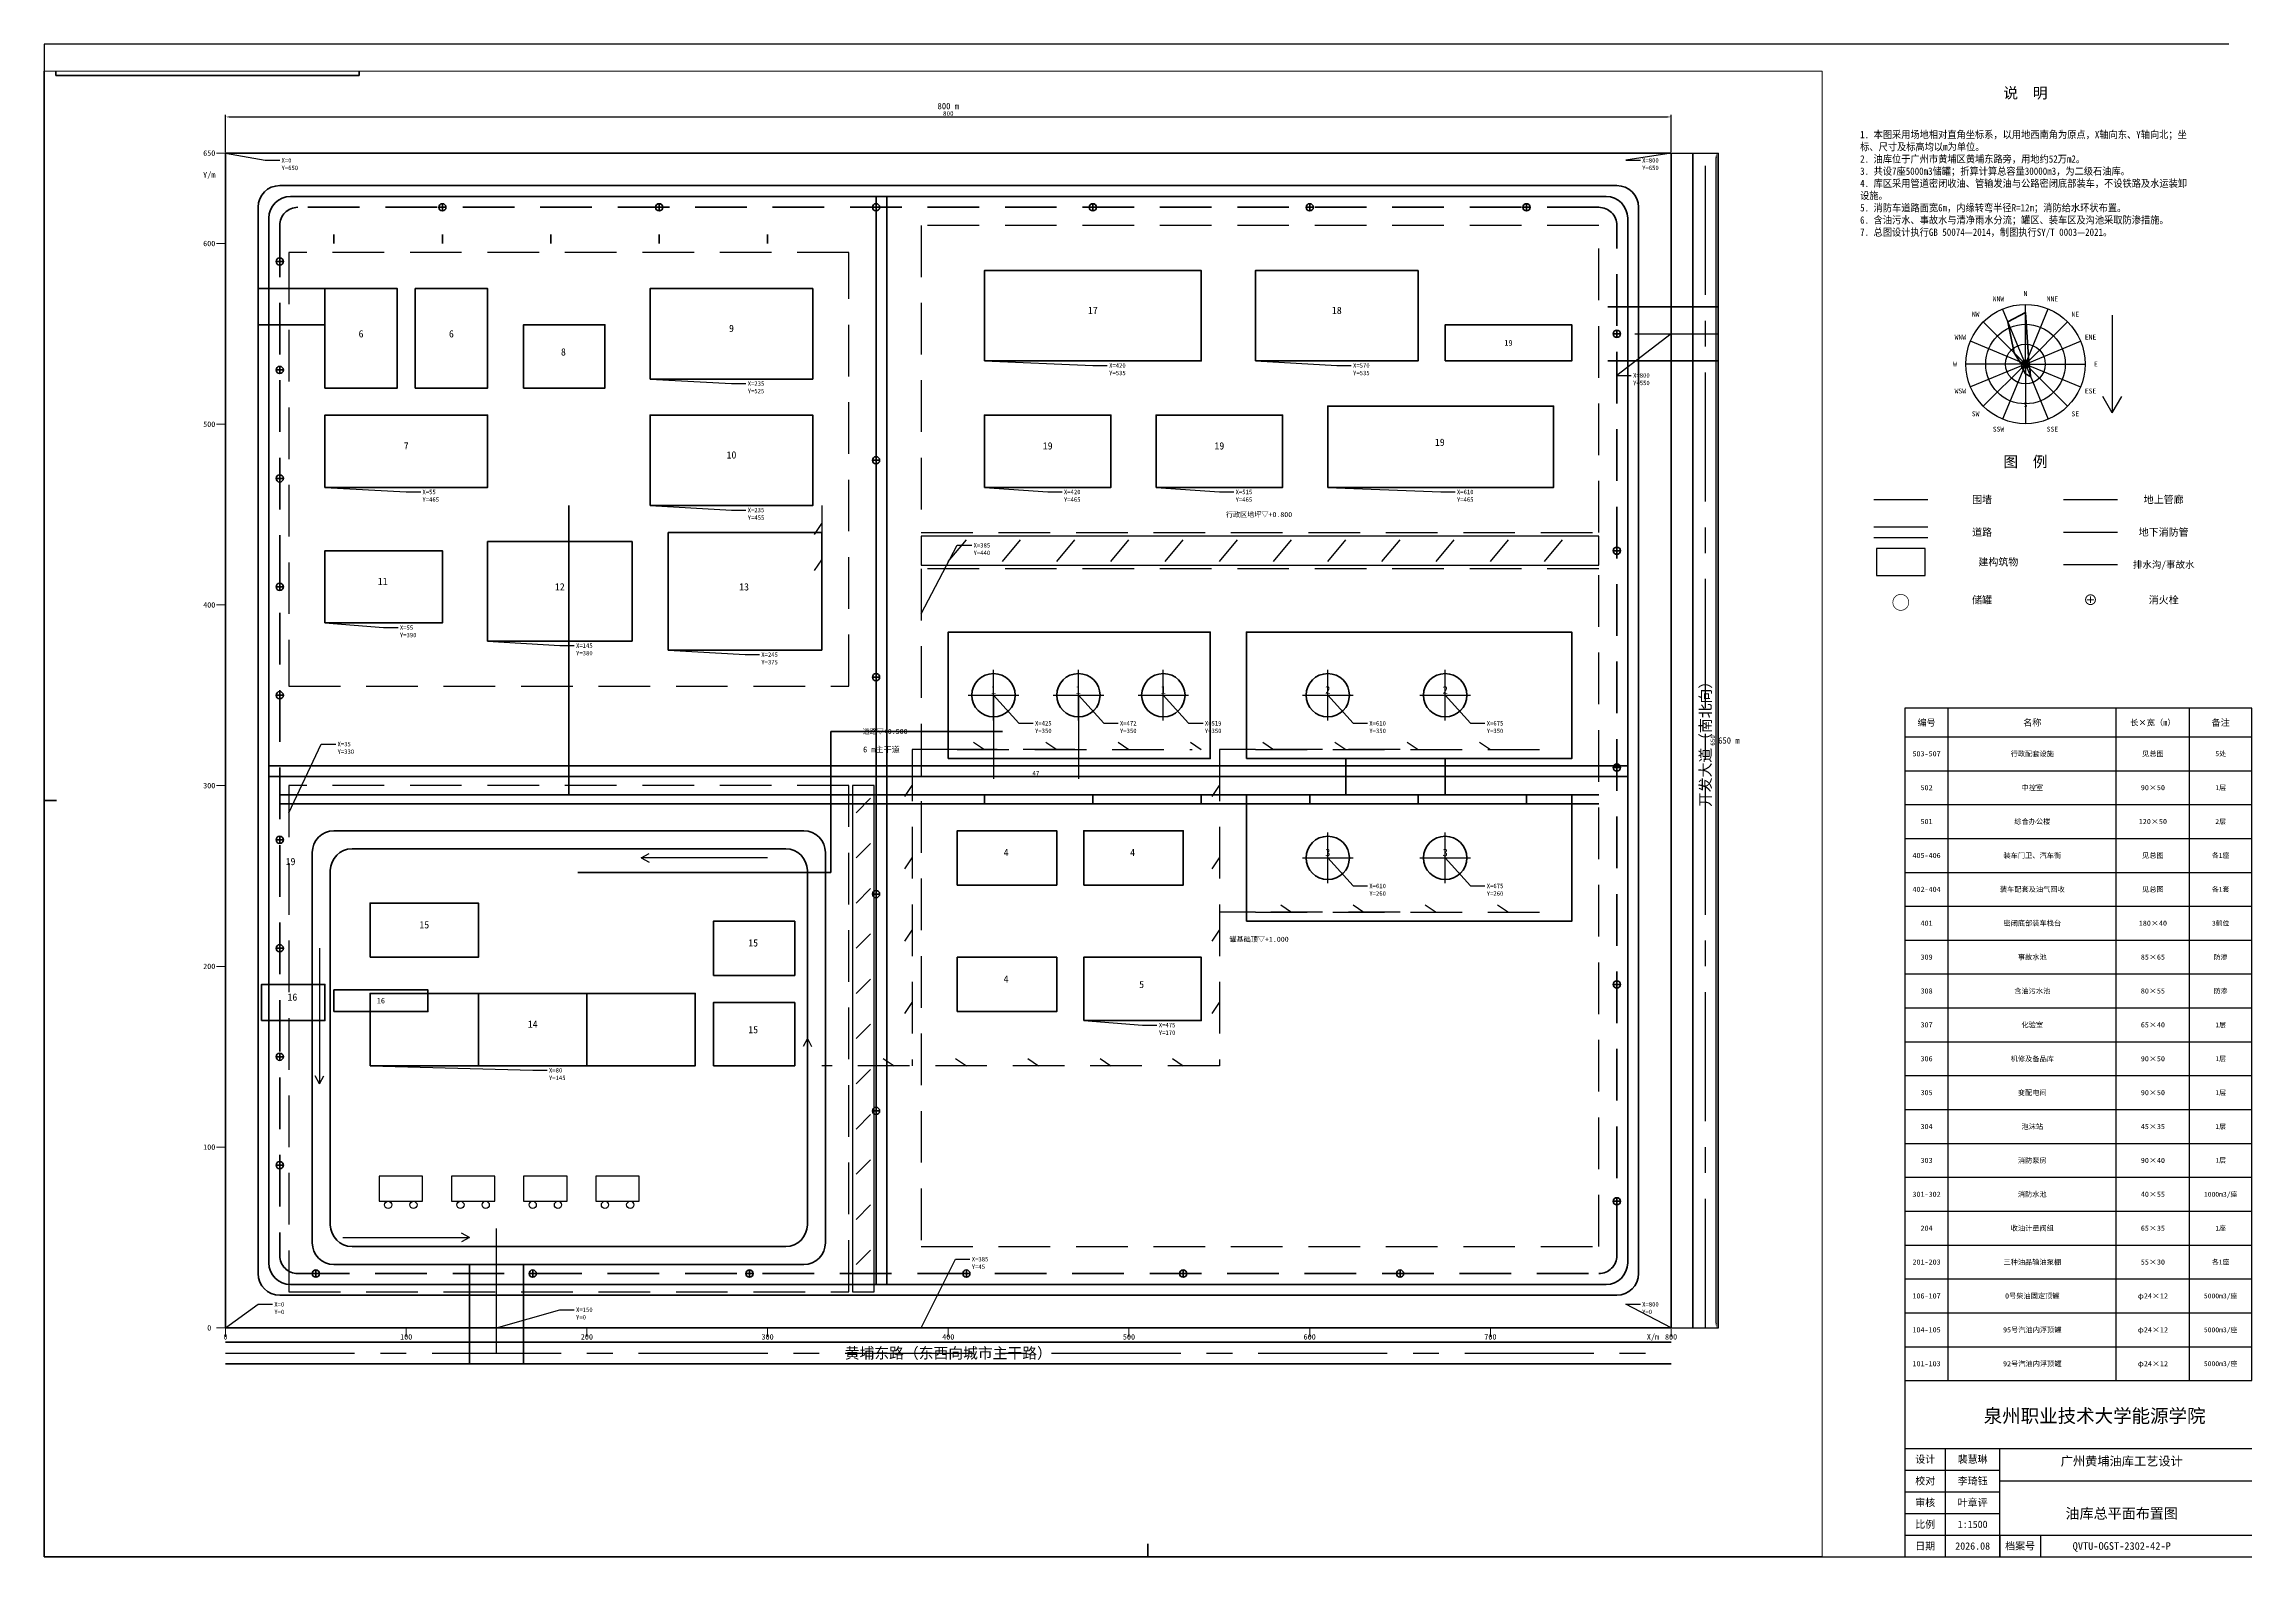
# Paper-space layout '总平面图' of a CAD drawing. Header units: millimetres. Extents: x 25 to 840, y 26 to 584.
# The model-space entities are those that its viewports show. They can reach past a viewport. Long polylines and large blocks are cut down to what shows.
import ezdxf
from ezdxf import colors
from ezdxf.entities.mleader import LeaderData, LeaderLine
from ezdxf.enums import TextEntityAlignment as Align
from ezdxf.math import Vec2, Vec3

# ---------------------------------------------------------------- set-up
doc = ezdxf.new("R2010")
doc.units = ezdxf.units.MM
doc.linetypes.add('CENTER', pattern=[50.8, 31.75, -6.35, 6.35, -6.35])
doc.linetypes.add('DASHED', pattern=[19.05, 12.7, -6.35])
for name, color, linetype, lineweight in [('01-用地红线', 7, 'Continuous', 70), ('02-围墙', 7, 'Continuous', 50), ('03-道路', 7, 'Continuous', 35), ('04-防火堤', 7, 'Continuous', 50), ('05-储罐', 7, 'Continuous', 50), ('06-建构筑物', 7, 'Continuous', 35), ('07-管带', 7, 'Continuous', 35), ('08-消防管网', 7, 'DASHED', 35), ('09-排水沟', 7, 'DASHED', 25), ('10-文字', 7, 'Continuous', 25), ('11-尺寸', 7, 'Continuous', 25), ('12-箭头', 7, 'Continuous', 25), ('12-风向图', 7, 'Continuous', 25), ('13-中心线', 7, 'CENTER', 25), ('13-图框', 7, 'Continuous', 50), ('14-分区界线', 7, 'DASHED', 25), ('15-消防设施', 7, 'Continuous', 35), ('16-绿化', 7, 'Continuous', 25), ('17-车辆', 7, 'Continuous', 25), ('20-坐标标注', 7, 'Continuous', 18)]:
    doc.layers.add(name, color=color, linetype=linetype, lineweight=lineweight)
doc.styles.add('QVTU-宋体', font='', dxfattribs={"width": 0.9})
doc.styles.add('QVTU-黑体', font='simhei.ttf', dxfattribs={"width": 0.95})
doc.styles.get("Standard").update_dxf_attribs({"font": ''})
doc.styles.get('QVTU-宋体').set_extended_font_data('SimSun')
doc.styles.get('Standard').set_extended_font_data('SimSun')
doc.dimstyles.new('ISO-25', dxfattribs={"dimtxt": 2.5, "dimasz": 2.5, "dimexe": 1.25, "dimexo": 0.625, "dimtad": 1, "dimtxsty": 'Standard', "dimcen": 2.5, "dimadec": 0, "dimazin": 0, "dimtfac": 1, "dimtmove": 0, "dimatfit": 3, "dimfxl": 1, "dimarcsym": 0})

# ---------------------------------------------------------------- blocks, each defined once
blk = doc.blocks.new('*D1')
at = {"layer": '11-尺寸', "color": 0, "lineweight": -2, "transparency": 16777216}
for p, q in [((0, 695.6), (0, 716.2)), ((2.5, 715), (797.5, 715)), ((800, 695.6), (800, 716.2))]:
    blk.add_line(p, q, dxfattribs=at)
at = {"layer": '11-尺寸', "color": 0, "transparency": 16777216}
for points in [[(2.5, 715.4), (2.5, 714.6), (0, 715)], [(797.5, 715.4), (797.5, 714.6), (800, 715)]]:
    blk.add_solid(points, dxfattribs=at)
at = {"layer": 'Defpoints', "color": 0, "transparency": 16777216}
for p in [(800, 715), (0, 695), (800, 695)]:
    blk.add_point(p, dxfattribs=at)
at = {"layer": '11-尺寸', "color": 0, "transparency": 16777216, "insert": (400, 716.9), "char_height": 2.5, "attachment_point": 5}
blk.add_mtext('800', dxfattribs=at)
blk = doc.blocks.new('*D2')
at = {"layer": '11-尺寸', "color": 0, "lineweight": -2, "transparency": 16777216}
for p, q in [((800.6, 695), (826.2, 695)), ((825, 47.5), (825, 692.5)), ((800.6, 45), (826.2, 45))]:
    blk.add_line(p, q, dxfattribs=at)
at = {"layer": '11-尺寸', "color": 0, "transparency": 16777216}
for points in [[(824.6, 692.5), (825.4, 692.5), (825, 695)], [(824.6, 47.5), (825.4, 47.5), (825, 45)]]:
    blk.add_solid(points, dxfattribs=at)
at = {"layer": 'Defpoints', "color": 0, "transparency": 16777216}
for p in [(800, 695), (825, 695), (800, 45)]:
    blk.add_point(p, dxfattribs=at)
at = {"layer": '11-尺寸', "color": 0, "transparency": 16777216, "insert": (823.1, 370), "char_height": 2.5, "attachment_point": 5, "rotation": 90}
blk.add_mtext('650', dxfattribs=at)
blk = doc.blocks.new('*D3')
at = {"layer": '11-尺寸', "color": 0, "lineweight": -2, "transparency": 16777216}
for p, q in [((425, 394.4), (425, 348.8)), ((472, 394.4), (472, 348.8)), ((427.5, 350), (469.5, 350))]:
    blk.add_line(p, q, dxfattribs=at)
at = {"layer": '11-尺寸', "color": 0, "transparency": 16777216}
for points in [[(427.5, 350.4), (427.5, 349.6), (425, 350)], [(469.5, 350.4), (469.5, 349.6), (472, 350)]]:
    blk.add_solid(points, dxfattribs=at)
at = {"layer": 'Defpoints', "color": 0, "transparency": 16777216}
for p in [(425, 395), (472, 395), (472, 350)]:
    blk.add_point(p, dxfattribs=at)
at = {"layer": '11-尺寸', "color": 0, "transparency": 16777216, "insert": (448.5, 351.9), "char_height": 2.5, "attachment_point": 5}
blk.add_mtext('47', dxfattribs=at)
blk = doc.blocks.new('_None')

msp = doc.modelspace()

# ---------------------------------------------------------------- linework, layer by layer
at = {"layer": '01-用地红线'}
msp.add_lwpolyline([(0, 45), (800, 45), (800, 695), (0, 695)], close=True, dxfattribs=at)
at = {"layer": '02-围墙'}
for p, q in [((800, 695), (0, 695)), ((0, 695), (0, 610)), ((800, 45), (800, 695)), ((0, 595), (0, 540)), ((0, 520), (0, 45)), ((0, 45), (800, 45))]:
    msp.add_line(p, q, dxfattribs=at)
at = {"layer": '03-道路'}
for p, q in [((812, 45), (812, 695)), ((826, 45), (826, 695)), ((360, 69), (360, 671)), ((366, 69), (366, 671)), ((765, 610), (826, 610)), ((765, 580), (826, 580)), ((24, 356), (776, 356)), ((24, 350), (776, 350)), ((135, 25), (135, 80)), ((165, 25), (165, 80)), ((0, 37), (800, 37)), ((0, 25), (800, 25))]:
    msp.add_line(p, q, dxfattribs=at)
for points in [[(18, 75, 0.41421356), (30, 63), (770, 63, 0.41421356), (782, 75), (782, 665, 0.41421356), (770, 677), (30, 677, 0.41421356), (18, 665)], [(24, 81, 0.41421356), (36, 69), (764, 69, 0.41421356), (776, 81), (776, 659, 0.41421356), (764, 671), (36, 671, 0.41421356), (24, 659)], [(48, 92, 0.41421356), (60, 80), (320, 80, 0.41421356), (332, 92), (332, 308, 0.41421356), (320, 320), (60, 320, 0.41421356), (48, 308)], [(58, 102, 0.41421356), (70, 90), (310, 90, 0.41421356), (322, 102), (322, 298, 0.41421356), (310, 310), (70, 310, 0.41421356), (58, 298)]]:
    msp.add_lwpolyline(points, format="xyb", close=True, dxfattribs=at)
at = {"layer": '04-防火堤'}
for points in [[(400, 360), (545, 360), (545, 430), (400, 430)], [(565, 360), (745, 360), (745, 430), (565, 430)], [(565, 270), (745, 270), (745, 340), (565, 340)]]:
    msp.add_lwpolyline(points, close=True, dxfattribs=at)
at = {"layer": '05-储罐'}
for centre in [(425, 395), (472, 395), (519, 395), (610, 395), (675, 395), (610, 305), (675, 305)]:
    msp.add_circle(centre, 12, dxfattribs=at)
at = {"layer": '06-建构筑物'}
for p, q in [((140, 190), (140, 230)), ((200, 190), (200, 230))]:
    msp.add_line(p, q, dxfattribs=at)
for points in [[(420, 580), (540, 580), (540, 630), (420, 630)], [(570, 580), (660, 580), (660, 630), (570, 630)], [(18, 600), (55, 600), (55, 620), (18, 620)], [(55, 565), (95, 565), (95, 620), (55, 620)], [(105, 565), (145, 565), (145, 620), (105, 620)], [(235, 570), (325, 570), (325, 620), (235, 620)], [(165, 565), (210, 565), (210, 600), (165, 600)], [(675, 580), (745, 580), (745, 600), (675, 600)], [(55, 510), (145, 510), (145, 550), (55, 550)], [(235, 500), (325, 500), (325, 550), (235, 550)], [(420, 510), (490, 510), (490, 550), (420, 550)], [(515, 510), (585, 510), (585, 550), (515, 550)], [(610, 510), (735, 510), (735, 555), (610, 555)], [(145, 425), (225, 425), (225, 480), (145, 480)], [(245, 420), (330, 420), (330, 485), (245, 485)], [(55, 435), (120, 435), (120, 475), (55, 475)], [(405, 290), (460, 290), (460, 320), (405, 320)], [(475, 290), (530, 290), (530, 320), (475, 320)], [(80, 250), (140, 250), (140, 280), (80, 280)], [(270, 240), (315, 240), (315, 270), (270, 270)], [(405, 220), (460, 220), (460, 250), (405, 250)], [(475, 215), (540, 215), (540, 250), (475, 250)], [(20, 215), (55, 215), (55, 235), (20, 235)], [(60, 220), (112, 220), (112, 232), (60, 232)], [(80, 190), (260, 190), (260, 230), (80, 230)], [(270, 190), (315, 190), (315, 225), (270, 225)]]:
    msp.add_lwpolyline(points, close=True, dxfattribs=at)
at = {"layer": '07-管带'}
for p, q in [((60, 645), (60, 650)), ((120, 645), (120, 650)), ((180, 645), (180, 650)), ((240, 645), (240, 650)), ((300, 645), (300, 650)), ((190, 340), (190, 500)), ((335, 297), (335, 375)), ((335, 375), (430, 375)), ((620, 340), (620, 360)), ((675, 340), (675, 360)), ((30, 340), (760, 340)), ((30, 335), (760, 335)), ((420, 335), (420, 340)), ((480, 335), (480, 340)), ((540, 335), (540, 340)), ((600, 335), (600, 340)), ((660, 335), (660, 340)), ((720, 335), (720, 340)), ((195, 297), (335, 297))]:
    msp.add_line(p, q, dxfattribs=at)
at = {"layer": '08-消防管网'}
for p, q in [((360, 85), (360, 655)), ((40, 350), (760, 350))]:
    msp.add_line(p, q, dxfattribs=at)
msp.add_lwpolyline([(30, 85, 0.41421356), (40, 75), (760, 75, 0.41421356), (770, 85), (770, 655, 0.41421356), (760, 665), (40, 665, 0.41421356), (30, 655)], format="xyb", close=True, dxfattribs=at)
at = {"layer": '09-排水沟', "lineweight": 25}
for p, q in [((326, 484), (330, 490)), ((326, 464), (330, 470)), ((414, 369), (420, 365)), ((454, 369), (460, 365)), ((494, 369), (500, 365)), ((534, 369), (540, 365)), ((574, 369), (580, 365)), ((614, 369), (620, 365)), ((654, 369), (660, 365)), ((694, 369), (700, 365)), ((376, 339), (380, 345)), ((546, 339), (550, 345)), ((376, 299), (380, 305)), ((546, 299), (550, 305)), ((584, 279), (590, 275)), ((624, 279), (630, 275)), ((664, 279), (670, 275)), ((704, 279), (710, 275)), ((376, 259), (380, 265)), ((546, 259), (550, 265)), ((376, 219), (380, 225)), ((546, 219), (550, 225)), ((364, 194), (370, 190)), ((404, 194), (410, 190)), ((444, 194), (450, 190)), ((484, 194), (490, 190)), ((524, 194), (530, 190))]:
    msp.add_line(p, q, dxfattribs=at)
at = {"layer": '09-排水沟'}
for p, q in [((330, 500), (330, 450)), ((405, 365), (380, 365)), ((380, 365), (380, 190)), ((405, 365), (535, 365)), ((470, 365), (405, 365)), ((570, 365), (550, 365)), ((550, 365), (550, 190)), ((570, 365), (735, 365)), ((650, 365), (570, 365)), ((570, 275), (550, 275)), ((570, 275), (735, 275)), ((650, 275), (570, 275)), ((550, 190), (330, 190))]:
    msp.add_line(p, q, dxfattribs=at)
at = {"layer": '10-文字'}
msp.add_line((-100.372, 755.276), (-100.372, -81.724), dxfattribs=at)
at = {"layer": '12-箭头'}
for p, q in [((230, 305), (234.408, 307.36)), ((300, 305), (230, 305)), ((230, 305), (234.408, 302.64)), ((52, 255), (52, 180)), ((322, 205), (319.64, 200.592)), ((322, 135), (322, 205)), ((322, 205), (324.36, 200.592)), ((52, 180), (49.64, 184.408)), ((52, 180), (54.36, 184.408)), ((65, 95), (135, 95)), ((135, 95), (130.592, 97.36)), ((135, 95), (130.592, 92.64))]:
    msp.add_line(p, q, dxfattribs=at)
at = {"layer": '13-中心线'}
for p, q in [((819, 45), (819, 695)), ((780, 595), (826, 595)), ((425, 381), (425, 409)), ((472, 381), (472, 409)), ((519, 381), (519, 409)), ((610, 381), (610, 409)), ((675, 381), (675, 409)), ((411, 395), (439, 395)), ((458, 395), (486, 395)), ((505, 395), (533, 395)), ((596, 395), (624, 395)), ((661, 395), (689, 395)), ((610, 291), (610, 319)), ((675, 291), (675, 319)), ((596, 305), (624, 305)), ((661, 305), (689, 305)), ((150, 31), (150, 100)), ((0, 31), (800, 31))]:
    msp.add_line(p, q, dxfattribs=at)
at = {"layer": '13-图框', "lineweight": 70}
for p, q in [((-100.372, 755.276), (-100.372, -81.724)), ((-100.372, -81.724), (1121.379, -81.724))]:
    msp.add_line(p, q, dxfattribs=at)
at = {"layer": '13-图框', "lineweight": 35}
for p, q in [((-94, 738), (-94, 755.276)), ((74, 738), (74, 755.276)), ((-94, 738), (74, 738))]:
    msp.add_line(p, q, dxfattribs=at)
at = {"layer": '13-图框', "lineweight": 50}
for p, q in [((-107.5, 336.776), (-93.5, 336.776)), ((510.503, -88.5), (510.503, -74.5))]:
    msp.add_line(p, q, dxfattribs=at)
at = {"layer": '14-分区界线'}
for points in [[(385, 485), (760, 485), (760, 655), (385, 655)], [(35, 400), (345, 400), (345, 640), (35, 640)], [(385, 90), (760, 90), (760, 465), (385, 465)], [(35, 65), (345, 65), (345, 345), (35, 345)]]:
    msp.add_lwpolyline(points, close=True, dxfattribs=at)
at = {"layer": '15-消防设施'}
for p, q in [((118, 665), (122, 665)), ((120, 663), (120, 667)), ((238, 665), (242, 665)), ((240, 663), (240, 667)), ((358, 665), (362, 665)), ((360, 663), (360, 667)), ((478, 665), (482, 665)), ((480, 663), (480, 667)), ((598, 665), (602, 665)), ((600, 663), (600, 667)), ((718, 665), (722, 665)), ((720, 663), (720, 667)), ((30, 633), (30, 637)), ((28, 635), (32, 635)), ((768, 595), (772, 595)), ((770, 593), (770, 597)), ((28, 575), (32, 575)), ((30, 573), (30, 577)), ((360, 523), (360, 527)), ((28, 515), (32, 515)), ((30, 513), (30, 517)), ((358, 525), (362, 525)), ((770, 473), (770, 477)), ((768, 475), (772, 475)), ((28, 455), (32, 455)), ((30, 453), (30, 457)), ((358, 405), (362, 405)), ((360, 403), (360, 407)), ((28, 395), (32, 395)), ((30, 393), (30, 397)), ((768, 355), (772, 355)), ((770, 353), (770, 357)), ((28, 315), (32, 315)), ((30, 313), (30, 317)), ((358, 285), (362, 285)), ((360, 283), (360, 287)), ((30, 253), (30, 257)), ((28, 255), (32, 255)), ((768, 235), (772, 235)), ((770, 233), (770, 237)), ((30, 193), (30, 197)), ((28, 195), (32, 195)), ((358, 165), (362, 165)), ((360, 163), (360, 167)), ((28, 135), (32, 135)), ((30, 133), (30, 137)), ((768, 115), (772, 115)), ((770, 113), (770, 117)), ((48, 75), (52, 75)), ((50, 73), (50, 77)), ((168, 75), (172, 75)), ((170, 73), (170, 77)), ((288, 75), (292, 75)), ((290, 73), (290, 77)), ((408, 75), (412, 75)), ((410, 73), (410, 77)), ((528, 75), (532, 75)), ((530, 73), (530, 77)), ((648, 75), (652, 75)), ((650, 73), (650, 77))]:
    msp.add_line(p, q, dxfattribs=at)
for centre in [(120, 665), (240, 665), (360, 665), (480, 665), (600, 665), (720, 665), (30, 635), (770, 595), (30, 575), (360, 525), (30, 515), (770, 475), (30, 455), (360, 405), (30, 395), (770, 355), (30, 315), (360, 285), (30, 255), (770, 235), (30, 195), (360, 165), (30, 135), (770, 115), (50, 75), (170, 75), (290, 75), (410, 75), (530, 75), (650, 75)]:
    msp.add_circle(centre, 2, dxfattribs=at)
at = {"layer": '16-绿化'}
for p, q in [((400, 469), (410, 481)), ((430, 469), (440, 481)), ((460, 469), (470, 481)), ((490, 469), (500, 481)), ((520, 469), (530, 481)), ((550, 469), (560, 481)), ((580, 469), (590, 481)), ((610, 469), (620, 481)), ((640, 469), (650, 481)), ((670, 469), (680, 481)), ((700, 469), (710, 481)), ((730, 469), (740, 481)), ((349, 330), (357, 338)), ((349, 305), (357, 313)), ((349, 280), (357, 288)), ((349, 255), (357, 263)), ((349, 230), (357, 238)), ((349, 205), (357, 213)), ((349, 180), (357, 188)), ((349, 155), (357, 163)), ((349, 130), (357, 138)), ((349, 105), (357, 113)), ((349, 80), (357, 88))]:
    msp.add_line(p, q, dxfattribs=at)
for points in [[(385, 467), (760, 467), (760, 483), (385, 483)], [(347, 65), (359, 65), (359, 345), (347, 345)]]:
    msp.add_lwpolyline(points, close=True, dxfattribs=at)
at = {"layer": '17-车辆'}
for points in [[(85, 115), (109, 115), (109, 129), (85, 129)], [(125, 115), (149, 115), (149, 129), (125, 129)], [(165, 115), (189, 115), (189, 129), (165, 129)], [(205, 115), (229, 115), (229, 129), (205, 129)]]:
    msp.add_lwpolyline(points, close=True, dxfattribs=at)
for centre in [(90, 113), (104, 113), (130, 113), (144, 113), (170, 113), (184, 113), (210, 113), (224, 113)]:
    msp.add_circle(centre, 2, dxfattribs=at)
at = {"layer": '20-坐标标注'}
for p, q in [((0, 695), (-5, 695)), ((0, 645), (-5, 645)), ((0, 545), (-5, 545)), ((0, 445), (-5, 445)), ((0, 345), (-5, 345)), ((0, 245), (-5, 245)), ((0, 145), (-5, 145)), ((0, 45), (-5, 45)), ((0, 45), (0, 40)), ((100, 45), (100, 40)), ((200, 45), (200, 40)), ((300, 45), (300, 40)), ((400, 45), (400, 40)), ((500, 45), (500, 40)), ((600, 45), (600, 40)), ((700, 45), (700, 40)), ((800, 45), (800, 40))]:
    msp.add_line(p, q, dxfattribs=at)

# ---------------------------------------------------------------- texts
at = {"layer": '10-文字', "style": 'QVTU-宋体'}
for s, height, rotation, p in [('QVTU-OGST-2302-42-P', 4.2, 180, (-10, 746)), ('开发大道（南北向）', 6, 90, (819, 370))]:
    msp.add_text(s, height=height, rotation=rotation, dxfattribs=at).set_placement(p, align=Align.MIDDLE_CENTER)
for s, height, p in [('800 m', 3.5, (400, 721)), ('9', 4, (280, 598)), ('17', 4, (480, 608)), ('18', 4, (615, 608)), ('6', 4, (75, 595)), ('6', 4, (125, 595)), ('8', 4, (187, 585)), ('19', 3.2, (710, 590)), ('7', 4, (100, 533)), ('10', 4, (280, 528)), ('19', 4, (455, 533)), ('19', 4, (550, 533)), ('19', 4, (672, 535)), ('行政区地坪▽+0.800', 2.8, (572, 495)), ('11', 4, (87, 458)), ('12', 4, (185, 455)), ('13', 4, (287, 455)), ('1', 4.2, (425, 398)), ('1', 4.2, (472, 398)), ('1', 4.2, (519, 398)), ('2', 4.2, (610, 398)), ('2', 4.2, (675, 398)), ('6 m主干道', 3.2, (363, 365)), ('道路▽+0.500', 2.8, (365, 375)), ('650 m', 3.5, (832, 370)), ('4', 4, (432, 308)), ('4', 4, (502, 308)), ('3', 4.2, (610, 308)), ('3', 4.2, (675, 308)), ('19', 4, (36, 303)), ('15', 4, (110, 268)), ('15', 4, (292, 258)), ('罐基础顶▽+1.000', 2.8, (572, 260)), ('4', 4, (432, 238)), ('5', 4, (507, 235)), ('16', 4, (37, 228)), ('16', 3, (86, 226)), ('14', 4, (170, 213)), ('15', 4, (292, 210)), ('黄埔东路（东西向城市主干路）', 6, (400, 31))]:
    msp.add_text(s, height=height, dxfattribs=at).set_placement(p, align=Align.MIDDLE_CENTER)
at = {"layer": '20-坐标标注', "style": 'QVTU-宋体'}
for s, height, p in [('650', 3, (-9, 695)), ('Y/m', 3.2, (-9, 683)), ('600', 3, (-9, 645)), ('500', 3, (-9, 545)), ('400', 3, (-9, 445)), ('300', 3, (-9, 345)), ('200', 3, (-9, 245)), ('100', 3, (-9, 145)), ('0', 3, (-9, 45)), ('0', 3, (0, 40)), ('100', 3, (100, 40)), ('200', 3, (200, 40)), ('300', 3, (300, 40)), ('400', 3, (400, 40)), ('500', 3, (500, 40)), ('600', 3, (600, 40)), ('700', 3, (700, 40)), ('X/m', 3.2, (790, 40)), ('800', 3, (800, 40))]:
    msp.add_text(s, height=height, dxfattribs=at).set_placement(p, align=Align.MIDDLE_CENTER)

# ---------------------------------------------------------------- dimensions: what is measured, and where the dimension line sits
at = {"layer": '11-尺寸'}
for p1, p2, distance, picture, middle in [((0, 695), (800, 695), 20, '*D1', (400, 716.875)), ((800, 45), (800, 695), -25, '*D2', (823.125, 370)), ((425, 395), (472, 395), -45, '*D3', (448.5, 351.875))]:
    dim = msp.add_aligned_dim(p1=p1, p2=p2, distance=distance, dimstyle='ISO-25', dxfattribs=at)
    dim.commit()
    dim.dimension.update_dxf_attribs({"geometry": picture, "text_midpoint": middle})

# ---------------------------------------------------------------- leaders
at = {"layer": '20-坐标标注'}
ml = msp.add_multileader_mtext('Standard', dxfattribs=at)
ml.set_content('X=0\\PY=650', color=256, style='QVTU-宋体')
ml.set_leader_properties()
ml.set_arrow_properties(name='NONE')
ml.build(insert=Vec2(0, 0))
ml.multileader.update_dxf_attribs({"arrow_head_size": 0})
ctx = ml.context
ctx.base_point, ctx.char_height, ctx.arrow_head_size, ctx.landing_gap_size = Vec3(30, 691), 2.5, 0, 1
notes = []
notes.append((ctx, [(0, (1, 1, 0), (22, 691), (1, 0), 8, [(0, [(0, 695)], 0, [])])]))
ctx.mtext.insert, ctx.mtext.flow_direction = Vec3(31, 692.25), 5
ml = msp.add_multileader_mtext('Standard', dxfattribs=at)
ml.set_content('X=800\\PY=650', color=256, style='QVTU-宋体')
ml.set_leader_properties()
ml.set_arrow_properties(name='NONE')
ml.build(insert=Vec2(0, 0))
ml.multileader.update_dxf_attribs({"arrow_head_size": 0})
ctx = ml.context
ctx.base_point, ctx.char_height, ctx.arrow_head_size, ctx.landing_gap_size = Vec3(783, 691), 2.5, 0, 1
notes.append((ctx, [(0, (1, 1, 0), (775, 691), (1, 0), 8, [(0, [(800, 695)], 0, [])])]))
ctx.mtext.insert, ctx.mtext.flow_direction = Vec3(784, 692.25), 5
ml = msp.add_multileader_mtext('Standard', dxfattribs=at)
ml.set_content('X=800\\PY=550', color=256, style='QVTU-宋体')
ml.set_leader_properties()
ml.set_arrow_properties(name='NONE')
ml.build(insert=Vec2(0, 0))
ml.multileader.update_dxf_attribs({"arrow_head_size": 0})
ctx = ml.context
ctx.base_point, ctx.char_height, ctx.arrow_head_size, ctx.landing_gap_size = Vec3(778, 572), 2.5, 0, 1
notes.append((ctx, [(0, (1, 1, 0), (770, 572), (1, 0), 8, [(0, [(800, 595)], 0, [])])]))
ctx.mtext.insert, ctx.mtext.flow_direction = Vec3(779, 573.25), 5
ml = msp.add_multileader_mtext('Standard', dxfattribs=at)
ml.set_content('X=420\\PY=535', color=256, style='QVTU-宋体')
ml.set_leader_properties()
ml.set_arrow_properties(name='NONE')
ml.build(insert=Vec2(0, 0))
ml.multileader.update_dxf_attribs({"arrow_head_size": 0})
ctx = ml.context
ctx.base_point, ctx.char_height, ctx.arrow_head_size, ctx.landing_gap_size = Vec3(488, 577.5), 2.5, 0, 1
notes.append((ctx, [(0, (1, 1, 0), (480, 577.5), (1, 0), 8, [(0, [(420, 580)], 0, [])])]))
ctx.mtext.insert, ctx.mtext.flow_direction = Vec3(489, 578.75), 5
ml = msp.add_multileader_mtext('Standard', dxfattribs=at)
ml.set_content('X=570\\PY=535', color=256, style='QVTU-宋体')
ml.set_leader_properties()
ml.set_arrow_properties(name='NONE')
ml.build(insert=Vec2(0, 0))
ml.multileader.update_dxf_attribs({"arrow_head_size": 0})
ctx = ml.context
ctx.base_point, ctx.char_height, ctx.arrow_head_size, ctx.landing_gap_size = Vec3(623, 577.5), 2.5, 0, 1
notes.append((ctx, [(0, (1, 1, 0), (615, 577.5), (1, 0), 8, [(0, [(570, 580)], 0, [])])]))
ctx.mtext.insert, ctx.mtext.flow_direction = Vec3(624, 578.75), 5
ml = msp.add_multileader_mtext('Standard', dxfattribs=at)
ml.set_content('X=235\\PY=525', color=256, style='QVTU-宋体')
ml.set_leader_properties()
ml.set_arrow_properties(name='NONE')
ml.build(insert=Vec2(0, 0))
ml.multileader.update_dxf_attribs({"arrow_head_size": 0})
ctx = ml.context
ctx.base_point, ctx.char_height, ctx.arrow_head_size, ctx.landing_gap_size = Vec3(288, 567.5), 2.5, 0, 1
notes.append((ctx, [(0, (1, 1, 0), (280, 567.5), (1, 0), 8, [(0, [(235, 570)], 0, [])])]))
ctx.mtext.insert, ctx.mtext.flow_direction = Vec3(289, 568.75), 5
ml = msp.add_multileader_mtext('Standard', dxfattribs=at)
ml.set_content('X=55\\PY=465', color=256, style='QVTU-宋体')
ml.set_leader_properties()
ml.set_arrow_properties(name='NONE')
ml.build(insert=Vec2(0, 0))
ml.multileader.update_dxf_attribs({"arrow_head_size": 0})
ctx = ml.context
ctx.base_point, ctx.char_height, ctx.arrow_head_size, ctx.landing_gap_size = Vec3(108, 507.5), 2.5, 0, 1
notes.append((ctx, [(0, (1, 1, 0), (100, 507.5), (1, 0), 8, [(0, [(55, 510)], 0, [])])]))
ctx.mtext.insert, ctx.mtext.flow_direction = Vec3(109, 508.75), 5
ml = msp.add_multileader_mtext('Standard', dxfattribs=at)
ml.set_content('X=420\\PY=465', color=256, style='QVTU-宋体')
ml.set_leader_properties()
ml.set_arrow_properties(name='NONE')
ml.build(insert=Vec2(0, 0))
ml.multileader.update_dxf_attribs({"arrow_head_size": 0})
ctx = ml.context
ctx.base_point, ctx.char_height, ctx.arrow_head_size, ctx.landing_gap_size = Vec3(463, 507.5), 2.5, 0, 1
notes.append((ctx, [(0, (1, 1, 0), (455, 507.5), (1, 0), 8, [(0, [(420, 510)], 0, [])])]))
ctx.mtext.insert, ctx.mtext.flow_direction = Vec3(464, 508.75), 5
ml = msp.add_multileader_mtext('Standard', dxfattribs=at)
ml.set_content('X=515\\PY=465', color=256, style='QVTU-宋体')
ml.set_leader_properties()
ml.set_arrow_properties(name='NONE')
ml.build(insert=Vec2(0, 0))
ml.multileader.update_dxf_attribs({"arrow_head_size": 0})
ctx = ml.context
ctx.base_point, ctx.char_height, ctx.arrow_head_size, ctx.landing_gap_size = Vec3(558, 507.5), 2.5, 0, 1
notes.append((ctx, [(0, (1, 1, 0), (550, 507.5), (1, 0), 8, [(0, [(515, 510)], 0, [])])]))
ctx.mtext.insert, ctx.mtext.flow_direction = Vec3(559, 508.75), 5
ml = msp.add_multileader_mtext('Standard', dxfattribs=at)
ml.set_content('X=610\\PY=465', color=256, style='QVTU-宋体')
ml.set_leader_properties()
ml.set_arrow_properties(name='NONE')
ml.build(insert=Vec2(0, 0))
ml.multileader.update_dxf_attribs({"arrow_head_size": 0})
ctx = ml.context
ctx.base_point, ctx.char_height, ctx.arrow_head_size, ctx.landing_gap_size = Vec3(680.5, 507.5), 2.5, 0, 1
notes.append((ctx, [(0, (1, 1, 0), (672.5, 507.5), (1, 0), 8, [(0, [(610, 510)], 0, [])])]))
ctx.mtext.insert, ctx.mtext.flow_direction = Vec3(681.5, 508.75), 5
ml = msp.add_multileader_mtext('Standard', dxfattribs=at)
ml.set_content('X=235\\PY=455', color=256, style='QVTU-宋体')
ml.set_leader_properties()
ml.set_arrow_properties(name='NONE')
ml.build(insert=Vec2(0, 0))
ml.multileader.update_dxf_attribs({"arrow_head_size": 0})
ctx = ml.context
ctx.base_point, ctx.char_height, ctx.arrow_head_size, ctx.landing_gap_size = Vec3(288, 497.5), 2.5, 0, 1
notes.append((ctx, [(0, (1, 1, 0), (280, 497.5), (1, 0), 8, [(0, [(235, 500)], 0, [])])]))
ctx.mtext.insert, ctx.mtext.flow_direction = Vec3(289, 498.75), 5
ml = msp.add_multileader_mtext('Standard', dxfattribs=at)
ml.set_content('X=385\\PY=440', color=256, style='QVTU-宋体')
ml.set_leader_properties()
ml.set_arrow_properties(name='NONE')
ml.build(insert=Vec2(0, 0))
ml.multileader.update_dxf_attribs({"arrow_head_size": 0})
ctx = ml.context
ctx.base_point, ctx.char_height, ctx.arrow_head_size, ctx.landing_gap_size = Vec3(413, 478), 2.5, 0, 1
notes.append((ctx, [(0, (1, 1, 0), (405, 478), (1, 0), 8, [(0, [(385, 440)], 0, [])])]))
ctx.mtext.insert, ctx.mtext.flow_direction = Vec3(414, 479.25), 5
ml = msp.add_multileader_mtext('Standard', dxfattribs=at)
ml.set_content('X=55\\PY=390', color=256, style='QVTU-宋体')
ml.set_leader_properties()
ml.set_arrow_properties(name='NONE')
ml.build(insert=Vec2(0, 0))
ml.multileader.update_dxf_attribs({"arrow_head_size": 0})
ctx = ml.context
ctx.base_point, ctx.char_height, ctx.arrow_head_size, ctx.landing_gap_size = Vec3(95.5, 432.5), 2.5, 0, 1
notes.append((ctx, [(0, (1, 1, 0), (87.5, 432.5), (1, 0), 8, [(0, [(55, 435)], 0, [])])]))
ctx.mtext.insert, ctx.mtext.flow_direction = Vec3(96.5, 433.75), 5
ml = msp.add_multileader_mtext('Standard', dxfattribs=at)
ml.set_content('X=145\\PY=380', color=256, style='QVTU-宋体')
ml.set_leader_properties()
ml.set_arrow_properties(name='NONE')
ml.build(insert=Vec2(0, 0))
ml.multileader.update_dxf_attribs({"arrow_head_size": 0})
ctx = ml.context
ctx.base_point, ctx.char_height, ctx.arrow_head_size, ctx.landing_gap_size = Vec3(193, 422.5), 2.5, 0, 1
notes.append((ctx, [(0, (1, 1, 0), (185, 422.5), (1, 0), 8, [(0, [(145, 425)], 0, [])])]))
ctx.mtext.insert, ctx.mtext.flow_direction = Vec3(194, 423.75), 5
ml = msp.add_multileader_mtext('Standard', dxfattribs=at)
ml.set_content('X=245\\PY=375', color=256, style='QVTU-宋体')
ml.set_leader_properties()
ml.set_arrow_properties(name='NONE')
ml.build(insert=Vec2(0, 0))
ml.multileader.update_dxf_attribs({"arrow_head_size": 0})
ctx = ml.context
ctx.base_point, ctx.char_height, ctx.arrow_head_size, ctx.landing_gap_size = Vec3(295.5, 417.5), 2.5, 0, 1
notes.append((ctx, [(0, (1, 1, 0), (287.5, 417.5), (1, 0), 8, [(0, [(245, 420)], 0, [])])]))
ctx.mtext.insert, ctx.mtext.flow_direction = Vec3(296.5, 418.75), 5
ml = msp.add_multileader_mtext('Standard', dxfattribs=at)
ml.set_content('X=425\\PY=350', color=256, style='QVTU-宋体')
ml.set_leader_properties()
ml.set_arrow_properties(name='NONE')
ml.build(insert=Vec2(0, 0))
ml.multileader.update_dxf_attribs({"arrow_head_size": 0})
ctx = ml.context
ctx.base_point, ctx.char_height, ctx.arrow_head_size, ctx.landing_gap_size = Vec3(447, 379.5), 2.5, 0, 1
notes.append((ctx, [(0, (1, 1, 0), (439, 379.5), (1, 0), 8, [(0, [(425, 395)], 0, [])])]))
ctx.mtext.insert, ctx.mtext.flow_direction = Vec3(448, 380.75), 5
ml = msp.add_multileader_mtext('Standard', dxfattribs=at)
ml.set_content('X=472\\PY=350', color=256, style='QVTU-宋体')
ml.set_leader_properties()
ml.set_arrow_properties(name='NONE')
ml.build(insert=Vec2(0, 0))
ml.multileader.update_dxf_attribs({"arrow_head_size": 0})
ctx = ml.context
ctx.base_point, ctx.char_height, ctx.arrow_head_size, ctx.landing_gap_size = Vec3(494, 379.5), 2.5, 0, 1
notes.append((ctx, [(0, (1, 1, 0), (486, 379.5), (1, 0), 8, [(0, [(472, 395)], 0, [])])]))
ctx.mtext.insert, ctx.mtext.flow_direction = Vec3(495, 380.75), 5
ml = msp.add_multileader_mtext('Standard', dxfattribs=at)
ml.set_content('X=519\\PY=350', color=256, style='QVTU-宋体')
ml.set_leader_properties()
ml.set_arrow_properties(name='NONE')
ml.build(insert=Vec2(0, 0))
ml.multileader.update_dxf_attribs({"arrow_head_size": 0})
ctx = ml.context
ctx.base_point, ctx.char_height, ctx.arrow_head_size, ctx.landing_gap_size = Vec3(541, 379.5), 2.5, 0, 1
notes.append((ctx, [(0, (1, 1, 0), (533, 379.5), (1, 0), 8, [(0, [(519, 395)], 0, [])])]))
ctx.mtext.insert, ctx.mtext.flow_direction = Vec3(542, 380.75), 5
ml = msp.add_multileader_mtext('Standard', dxfattribs=at)
ml.set_content('X=610\\PY=350', color=256, style='QVTU-宋体')
ml.set_leader_properties()
ml.set_arrow_properties(name='NONE')
ml.build(insert=Vec2(0, 0))
ml.multileader.update_dxf_attribs({"arrow_head_size": 0})
ctx = ml.context
ctx.base_point, ctx.char_height, ctx.arrow_head_size, ctx.landing_gap_size = Vec3(632, 379.5), 2.5, 0, 1
notes.append((ctx, [(0, (1, 1, 0), (624, 379.5), (1, 0), 8, [(0, [(610, 395)], 0, [])])]))
ctx.mtext.insert, ctx.mtext.flow_direction = Vec3(633, 380.75), 5
ml = msp.add_multileader_mtext('Standard', dxfattribs=at)
ml.set_content('X=675\\PY=350', color=256, style='QVTU-宋体')
ml.set_leader_properties()
ml.set_arrow_properties(name='NONE')
ml.build(insert=Vec2(0, 0))
ml.multileader.update_dxf_attribs({"arrow_head_size": 0})
ctx = ml.context
ctx.base_point, ctx.char_height, ctx.arrow_head_size, ctx.landing_gap_size = Vec3(697, 379.5), 2.5, 0, 1
notes.append((ctx, [(0, (1, 1, 0), (689, 379.5), (1, 0), 8, [(0, [(675, 395)], 0, [])])]))
ctx.mtext.insert, ctx.mtext.flow_direction = Vec3(698, 380.75), 5
ml = msp.add_multileader_mtext('Standard', dxfattribs=at)
ml.set_content('X=35\\PY=330', color=256, style='QVTU-宋体')
ml.set_leader_properties()
ml.set_arrow_properties(name='NONE')
ml.build(insert=Vec2(0, 0))
ml.multileader.update_dxf_attribs({"arrow_head_size": 0})
ctx = ml.context
ctx.base_point, ctx.char_height, ctx.arrow_head_size, ctx.landing_gap_size = Vec3(61, 368), 2.5, 0, 1
notes.append((ctx, [(0, (1, 1, 0), (53, 368), (1, 0), 8, [(0, [(35, 330)], 0, [])])]))
ctx.mtext.insert, ctx.mtext.flow_direction = Vec3(62, 369.25), 5
ml = msp.add_multileader_mtext('Standard', dxfattribs=at)
ml.set_content('X=610\\PY=260', color=256, style='QVTU-宋体')
ml.set_leader_properties()
ml.set_arrow_properties(name='NONE')
ml.build(insert=Vec2(0, 0))
ml.multileader.update_dxf_attribs({"arrow_head_size": 0})
ctx = ml.context
ctx.base_point, ctx.char_height, ctx.arrow_head_size, ctx.landing_gap_size = Vec3(632, 289.5), 2.5, 0, 1
notes.append((ctx, [(0, (1, 1, 0), (624, 289.5), (1, 0), 8, [(0, [(610, 305)], 0, [])])]))
ctx.mtext.insert, ctx.mtext.flow_direction = Vec3(633, 290.75), 5
ml = msp.add_multileader_mtext('Standard', dxfattribs=at)
ml.set_content('X=675\\PY=260', color=256, style='QVTU-宋体')
ml.set_leader_properties()
ml.set_arrow_properties(name='NONE')
ml.build(insert=Vec2(0, 0))
ml.multileader.update_dxf_attribs({"arrow_head_size": 0})
ctx = ml.context
ctx.base_point, ctx.char_height, ctx.arrow_head_size, ctx.landing_gap_size = Vec3(697, 289.5), 2.5, 0, 1
notes.append((ctx, [(0, (1, 1, 0), (689, 289.5), (1, 0), 8, [(0, [(675, 305)], 0, [])])]))
ctx.mtext.insert, ctx.mtext.flow_direction = Vec3(698, 290.75), 5
ml = msp.add_multileader_mtext('Standard', dxfattribs=at)
ml.set_content('X=475\\PY=170', color=256, style='QVTU-宋体')
ml.set_leader_properties()
ml.set_arrow_properties(name='NONE')
ml.build(insert=Vec2(0, 0))
ml.multileader.update_dxf_attribs({"arrow_head_size": 0})
ctx = ml.context
ctx.base_point, ctx.char_height, ctx.arrow_head_size, ctx.landing_gap_size = Vec3(515.5, 212.5), 2.5, 0, 1
notes.append((ctx, [(0, (1, 1, 0), (507.5, 212.5), (1, 0), 8, [(0, [(475, 215)], 0, [])])]))
ctx.mtext.insert, ctx.mtext.flow_direction = Vec3(516.5, 213.75), 5
ml = msp.add_multileader_mtext('Standard', dxfattribs=at)
ml.set_content('X=80\\PY=145', color=256, style='QVTU-宋体')
ml.set_leader_properties()
ml.set_arrow_properties(name='NONE')
ml.build(insert=Vec2(0, 0))
ml.multileader.update_dxf_attribs({"arrow_head_size": 0})
ctx = ml.context
ctx.base_point, ctx.char_height, ctx.arrow_head_size, ctx.landing_gap_size = Vec3(178, 187.5), 2.5, 0, 1
notes.append((ctx, [(0, (1, 1, 0), (170, 187.5), (1, 0), 8, [(0, [(80, 190)], 0, [])])]))
ctx.mtext.insert, ctx.mtext.flow_direction = Vec3(179, 188.75), 5
ml = msp.add_multileader_mtext('Standard', dxfattribs=at)
ml.set_content('X=385\\PY=45', color=256, style='QVTU-宋体')
ml.set_leader_properties()
ml.set_arrow_properties(name='NONE')
ml.build(insert=Vec2(0, 0))
ml.multileader.update_dxf_attribs({"arrow_head_size": 0})
ctx = ml.context
ctx.base_point, ctx.char_height, ctx.arrow_head_size, ctx.landing_gap_size = Vec3(412, 83), 2.5, 0, 1
notes.append((ctx, [(0, (1, 1, 0), (404, 83), (1, 0), 8, [(0, [(385, 45)], 0, [])])]))
ctx.mtext.insert, ctx.mtext.flow_direction = Vec3(413, 84.25), 5
ml = msp.add_multileader_mtext('Standard', dxfattribs=at)
ml.set_content('X=0\\PY=0', color=256, style='QVTU-宋体')
ml.set_leader_properties()
ml.set_arrow_properties(name='NONE')
ml.build(insert=Vec2(0, 0))
ml.multileader.update_dxf_attribs({"arrow_head_size": 0})
ctx = ml.context
ctx.base_point, ctx.char_height, ctx.arrow_head_size, ctx.landing_gap_size = Vec3(26, 58), 2.5, 0, 1
notes.append((ctx, [(0, (1, 1, 0), (18, 58), (1, 0), 8, [(0, [(0, 45)], 0, [])])]))
ctx.mtext.insert, ctx.mtext.flow_direction = Vec3(27, 59.25), 5
ml = msp.add_multileader_mtext('Standard', dxfattribs=at)
ml.set_content('X=150\\PY=0', color=256, style='QVTU-宋体')
ml.set_leader_properties()
ml.set_arrow_properties(name='NONE')
ml.build(insert=Vec2(0, 0))
ml.multileader.update_dxf_attribs({"arrow_head_size": 0})
ctx = ml.context
ctx.base_point, ctx.char_height, ctx.arrow_head_size, ctx.landing_gap_size = Vec3(193, 55), 2.5, 0, 1
notes.append((ctx, [(0, (1, 1, 0), (185, 55), (1, 0), 8, [(0, [(150, 45)], 0, [])])]))
ctx.mtext.insert, ctx.mtext.flow_direction = Vec3(194, 56.25), 5
ml = msp.add_multileader_mtext('Standard', dxfattribs=at)
ml.set_content('X=800\\PY=0', color=256, style='QVTU-宋体')
ml.set_leader_properties()
ml.set_arrow_properties(name='NONE')
ml.build(insert=Vec2(0, 0))
ml.multileader.update_dxf_attribs({"arrow_head_size": 0})
ctx = ml.context
ctx.base_point, ctx.char_height, ctx.arrow_head_size, ctx.landing_gap_size = Vec3(783, 58), 2.5, 0, 1
notes.append((ctx, [(0, (1, 1, 0), (775, 58), (1, 0), 8, [(0, [(800, 45)], 0, [])])]))
ctx.mtext.insert, ctx.mtext.flow_direction = Vec3(784, 59.25), 5
for ctx, leaders in notes:
    for number, flags, end, landing, length, lines in leaders:
        leader = LeaderData()
        leader.index, (leader.has_last_leader_line, leader.has_dogleg_vector, leader.attachment_direction) = number, flags
        leader.last_leader_point, leader.dogleg_vector, leader.dogleg_length = Vec3(end), Vec3(landing), length
        for number, points, colour, breaks in lines:
            line = LeaderLine()
            line.index, line.vertices, line.color, line.breaks = number, Vec3.list(points), colors.encode_raw_color(colour), breaks
            leader.lines.append(line)
        ctx.leaders.append(leader)

psp = doc.layouts.new('总平面图')

# ---------------------------------------------------------------- linework, layer by layer
at = {"layer": '10-文字'}
for p, q in [((831, 584), (25, 584)), ((25, 584), (25, 26)), ((700, 416), (720, 416)), ((770, 416), (790, 416)), ((700, 406), (720, 406)), ((700, 402), (720, 402)), ((770, 404), (790, 404)), ((770, 392), (790, 392)), ((839.52, 339), (711.52, 339)), ((711.52, 339), (711.52, 91)), ((727.52, 91), (727.52, 339)), ((789.52, 91), (789.52, 339)), ((816.52, 91), (816.52, 339)), ((839.52, 91), (839.52, 339)), ((711.52, 316), (839.52, 316)), ((711.52, 303.5), (839.52, 303.5)), ((711.52, 291), (839.52, 291)), ((711.52, 278.5), (839.52, 278.5)), ((711.52, 266), (839.52, 266)), ((711.52, 253.5), (839.52, 253.5)), ((711.52, 241), (839.52, 241)), ((711.52, 228.5), (839.52, 228.5)), ((711.52, 216), (839.52, 216)), ((711.52, 203.5), (839.52, 203.5)), ((711.52, 191), (839.52, 191)), ((711.52, 178.5), (839.52, 178.5)), ((711.52, 166), (839.52, 166)), ((711.52, 153.5), (839.52, 153.5)), ((711.52, 141), (839.52, 141)), ((711.52, 128.5), (839.52, 128.5)), ((711.52, 116), (839.52, 116)), ((711.52, 103.5), (839.52, 103.5)), ((711.52, 91), (839.52, 91)), ((711.52, 91), (711.52, 26)), ((711.52, 66), (839.52, 66)), ((726.52, 26), (726.52, 66)), ((746.52, 26), (746.52, 66)), ((711.52, 58), (746.52, 58)), ((711.52, 50), (746.52, 50)), ((746.52, 54), (839.52, 54)), ((711.52, 42), (746.52, 42)), ((711.52, 34), (839.52, 34)), ((711.52, 26), (839.52, 26))]:
    psp.add_line(p, q, dxfattribs=at)
at = {"layer": '10-文字', "lineweight": 25}
psp.add_line((711.52, 328.5), (839.52, 328.5), dxfattribs=at)
at = {"layer": '10-文字'}
psp.add_lwpolyline([(701, 388), (719, 388), (719, 398), (701, 398)], close=True, dxfattribs=at)
at = {"layer": '12-风向图'}
for p, q in [((756, 466), (740.44, 481.56)), ((756, 466), (747.58, 486.33)), ((756, 466), (756, 488)), ((756, 466), (764.42, 486.33)), ((756, 466), (771.56, 481.56)), ((788, 484), (788, 448)), ((756, 466), (735.67, 474.42)), ((756, 466), (776.33, 474.42)), ((756, 466), (734, 466)), ((756, 466), (735.67, 457.58)), ((756, 466), (740.44, 450.44)), ((756, 466), (747.58, 445.67)), ((756, 466), (778, 466)), ((756, 466), (776.33, 457.58)), ((756, 466), (771.56, 450.44)), ((756, 466), (764.42, 445.67)), ((756, 466), (756, 444)), ((788, 448), (784.5, 454)), ((788, 448), (791.5, 454)), ((746.52, 34), (746.52, 26)), ((761.52, 34), (761.52, 26)), ((681, 26), (839.52, 26))]:
    psp.add_line(p, q, dxfattribs=at)
at = {"layer": '12-风向图', "lineweight": 50}
for p, q in [((749.55, 481.58), (756, 485.07)), ((751.85, 470.15), (749.55, 481.58)), ((756, 485.07), (757.12, 468.71)), ((753.97, 466.84), (751.85, 470.15)), ((754.53, 466), (753.97, 466.84)), ((754.64, 465.44), (754.53, 466)), ((754.7, 464.7), (754.64, 465.44)), ((755.16, 463.97), (754.7, 464.7)), ((757.12, 468.71), (757.3, 467.3)), ((757.3, 467.3), (757.36, 466.56)), ((757.36, 466.56), (757.47, 466)), ((757.47, 466), (757.36, 465.44)), ((757.36, 465.44), (757.56, 464.44)), ((757.56, 464.44), (757.88, 461.46)), ((756, 462.33), (755.16, 463.97)), ((757.88, 461.46), (756, 462.33))]:
    psp.add_line(p, q, dxfattribs=at)
at = {"layer": '12-风向图'}
for radius in [22, 14.67, 7.33, 1.5]:
    psp.add_circle((756, 466), radius, dxfattribs=at)

# ---------------------------------------------------------------- texts
at = {"layer": '10-文字'}
for s, height, style, p in [('说  明', 4, 'QVTU-黑体', (756, 566)), ('图  例', 4, 'QVTU-黑体', (756, 430)), ('围墙', 2.7, 'QVTU-宋体', (740, 416)), ('地上管廊', 2.7, 'QVTU-宋体', (807, 416)), ('道路', 2.7, 'QVTU-宋体', (740, 404)), ('地下消防管', 2.7, 'QVTU-宋体', (807, 404)), ('建构筑物', 2.7, 'QVTU-宋体', (746, 393)), ('排水沟/事故水', 2.5, 'QVTU-宋体', (807, 392)), ('○', 5, 'QVTU-宋体', (710, 378)), ('储罐', 2.7, 'QVTU-宋体', (740, 379)), ('⊕', 4, 'QVTU-宋体', (780, 379)), ('消火栓', 2.7, 'QVTU-宋体', (807, 379)), ('编号', 2.4, 'QVTU-黑体', (719.52, 333.75)), ('名称', 2.4, 'QVTU-黑体', (758.52, 333.75)), ('长×宽（m）', 2.2, 'QVTU-黑体', (803.02, 333.75)), ('备注', 2.4, 'QVTU-黑体', (828.02, 333.75)), ('503-507', 1.9, 'QVTU-宋体', (719.52, 322.25)), ('行政配套设施', 1.9, 'QVTU-宋体', (758.52, 322.25)), ('见总图', 1.9, 'QVTU-宋体', (803.02, 322.25)), ('5处', 1.8, 'QVTU-宋体', (828.02, 322.25)), ('502', 1.9, 'QVTU-宋体', (719.52, 309.75)), ('中控室', 1.9, 'QVTU-宋体', (758.52, 309.75)), ('90×50', 1.9, 'QVTU-宋体', (803.02, 309.75)), ('1层', 1.8, 'QVTU-宋体', (828.02, 309.75)), ('501', 1.9, 'QVTU-宋体', (719.52, 297.25)), ('综合办公楼', 1.9, 'QVTU-宋体', (758.52, 297.25)), ('120×50', 1.9, 'QVTU-宋体', (803.02, 297.25)), ('2层', 1.8, 'QVTU-宋体', (828.02, 297.25)), ('405-406', 1.9, 'QVTU-宋体', (719.52, 284.75)), ('装车门卫、汽车衡', 1.9, 'QVTU-宋体', (758.52, 284.75)), ('见总图', 1.9, 'QVTU-宋体', (803.02, 284.75)), ('各1座', 1.8, 'QVTU-宋体', (828.02, 284.75)), ('402-404', 1.9, 'QVTU-宋体', (719.52, 272.25)), ('装车配套及油气回收', 1.9, 'QVTU-宋体', (758.52, 272.25)), ('见总图', 1.9, 'QVTU-宋体', (803.02, 272.25)), ('各1套', 1.8, 'QVTU-宋体', (828.02, 272.25)), ('401', 1.9, 'QVTU-宋体', (719.52, 259.75)), ('密闭底部装车栈台', 1.9, 'QVTU-宋体', (758.52, 259.75)), ('180×40', 1.9, 'QVTU-宋体', (803.02, 259.75)), ('3鹤位', 1.8, 'QVTU-宋体', (828.02, 259.75)), ('309', 1.9, 'QVTU-宋体', (719.52, 247.25)), ('事故水池', 1.9, 'QVTU-宋体', (758.52, 247.25)), ('85×65', 1.9, 'QVTU-宋体', (803.02, 247.25)), ('防渗', 1.8, 'QVTU-宋体', (828.02, 247.25)), ('308', 1.9, 'QVTU-宋体', (719.52, 234.75)), ('含油污水池', 1.9, 'QVTU-宋体', (758.52, 234.75)), ('80×55', 1.9, 'QVTU-宋体', (803.02, 234.75)), ('防渗', 1.8, 'QVTU-宋体', (828.02, 234.75)), ('307', 1.9, 'QVTU-宋体', (719.52, 222.25)), ('化验室', 1.9, 'QVTU-宋体', (758.52, 222.25)), ('65×40', 1.9, 'QVTU-宋体', (803.02, 222.25)), ('1层', 1.8, 'QVTU-宋体', (828.02, 222.25)), ('306', 1.9, 'QVTU-宋体', (719.52, 209.75)), ('机修及备品库', 1.9, 'QVTU-宋体', (758.52, 209.75)), ('90×50', 1.9, 'QVTU-宋体', (803.02, 209.75)), ('1层', 1.8, 'QVTU-宋体', (828.02, 209.75)), ('305', 1.9, 'QVTU-宋体', (719.52, 197.25)), ('变配电间', 1.9, 'QVTU-宋体', (758.52, 197.25)), ('90×50', 1.9, 'QVTU-宋体', (803.02, 197.25)), ('1层', 1.8, 'QVTU-宋体', (828.02, 197.25)), ('304', 1.9, 'QVTU-宋体', (719.52, 184.75)), ('泡沫站', 1.9, 'QVTU-宋体', (758.52, 184.75)), ('45×35', 1.9, 'QVTU-宋体', (803.02, 184.75)), ('1层', 1.8, 'QVTU-宋体', (828.02, 184.75)), ('303', 1.9, 'QVTU-宋体', (719.52, 172.25)), ('消防泵房', 1.9, 'QVTU-宋体', (758.52, 172.25)), ('90×40', 1.9, 'QVTU-宋体', (803.02, 172.25)), ('1层', 1.8, 'QVTU-宋体', (828.02, 172.25)), ('301-302', 1.9, 'QVTU-宋体', (719.52, 159.75)), ('消防水池', 1.9, 'QVTU-宋体', (758.52, 159.75)), ('40×55', 1.9, 'QVTU-宋体', (803.02, 159.75)), ('1000m3/座', 1.8, 'QVTU-宋体', (828.02, 159.75)), ('204', 1.9, 'QVTU-宋体', (719.52, 147.25)), ('收油计量阀组', 1.9, 'QVTU-宋体', (758.52, 147.25)), ('65×35', 1.9, 'QVTU-宋体', (803.02, 147.25)), ('1座', 1.8, 'QVTU-宋体', (828.02, 147.25)), ('201-203', 1.9, 'QVTU-宋体', (719.52, 134.75)), ('三种油品输油泵棚', 1.9, 'QVTU-宋体', (758.52, 134.75)), ('55×30', 1.9, 'QVTU-宋体', (803.02, 134.75)), ('各1座', 1.8, 'QVTU-宋体', (828.02, 134.75)), ('106-107', 1.9, 'QVTU-宋体', (719.52, 122.25)), ('0号柴油固定顶罐', 1.9, 'QVTU-宋体', (758.52, 122.25)), ('φ24×12', 1.9, 'QVTU-宋体', (803.02, 122.25)), ('5000m3/座', 1.8, 'QVTU-宋体', (828.02, 122.25)), ('104-105', 1.9, 'QVTU-宋体', (719.52, 109.75)), ('95号汽油内浮顶罐', 1.9, 'QVTU-宋体', (758.52, 109.75)), ('φ24×12', 1.9, 'QVTU-宋体', (803.02, 109.75)), ('5000m3/座', 1.8, 'QVTU-宋体', (828.02, 109.75)), ('101-103', 1.9, 'QVTU-宋体', (719.52, 97.25)), ('92号汽油内浮顶罐', 1.9, 'QVTU-宋体', (758.52, 97.25)), ('φ24×12', 1.9, 'QVTU-宋体', (803.02, 97.25)), ('5000m3/座', 1.8, 'QVTU-宋体', (828.02, 97.25)), ('泉州职业技术大学能源学院', 5, 'QVTU-黑体', (781.52, 78)), ('设计', 2.7, 'QVTU-宋体', (719.02, 62)), ('裴慧琳', 2.7, 'QVTU-宋体', (736.52, 62)), ('广州黄埔油库工艺设计', 3.3, 'QVTU-宋体', (791.52, 61.33)), ('校对', 2.7, 'QVTU-宋体', (719.02, 54)), ('李琦钰', 2.7, 'QVTU-宋体', (736.52, 54)), ('审核', 2.7, 'QVTU-宋体', (719.02, 46)), ('叶章评', 2.7, 'QVTU-宋体', (736.52, 46)), ('油库总平面布置图', 3.8, 'QVTU-黑体', (791.52, 42)), ('比例', 2.7, 'QVTU-宋体', (719.02, 38)), ('1:1500', 2.7, 'QVTU-宋体', (736.52, 38)), ('日期', 2.7, 'QVTU-宋体', (719.02, 30)), ('2026.08', 2.7, 'QVTU-宋体', (736.52, 30)), ('档案号', 2.7, 'QVTU-宋体', (754.02, 30)), ('QVTU-OGST-2302-42-P', 2.8, 'QVTU-宋体', (791.52, 30))]:
    psp.add_text(s, height=height, dxfattribs=dict(at, style=style)).set_placement(p, align=Align.MIDDLE_CENTER)
at = {"layer": '10-文字', "insert": (695, 552), "char_height": 2.7, "width": 122, "attachment_point": 1, "style": 'QVTU-宋体'}
psp.add_mtext('1. 本图采用场地相对直角坐标系，以用地西南角为原点，X轴向东、Y轴向北；坐标、尺寸及标高均以m为单位。\\P2. 油库位于广州市黄埔区黄埔东路旁，用地约52万m2。\\P3. 共设7座5000m3储罐；折算计算总容量30000m3，为二级石油库。\\P4. 库区采用管道密闭收油、管输发油与公路密闭底部装车，不设铁路及水运装卸设施。\\P5. 消防车道路面宽6m，内缘转弯半径R=12m；消防给水环状布置。\\P6. 含油污水、事故水与清净雨水分流；罐区、装车区及沟池采取防渗措施。\\P7. 总图设计执行GB 50074—2014，制图执行SY/T 0003—2021。', dxfattribs=at)
at = {"layer": '12-风向图', "style": 'QVTU-宋体'}
for s, p in [('NNW', (746.05, 490.02)), ('N', (756, 492)), ('NNE', (765.95, 490.02)), ('NW', (737.62, 484.38)), ('NE', (774.38, 484.38)), ('WNW', (731.98, 475.95)), ('ENE', (780.02, 475.95)), ('W', (730, 466)), ('E', (782, 466)), ('WSW', (731.98, 456.05)), ('ESE', (780.02, 456.05)), ('SW', (737.62, 447.62)), ('S', (756, 451)), ('SE', (774.38, 447.62)), ('SSW', (746.05, 441.98)), ('SSE', (765.95, 441.98))]:
    psp.add_text(s, height=1.8, dxfattribs=at).set_placement(p, align=Align.MIDDLE_CENTER)

# ---------------------------------------------------------------- viewports
at = {"layer": '10-文字', "view_target_point": (390, 325)}
psp.add_viewport(center=(353, 300), size=(656, 548), view_center_point=(1.628, 4.276), view_height=822, dxfattribs=at)

doc.saveas('drawing.dxf')
